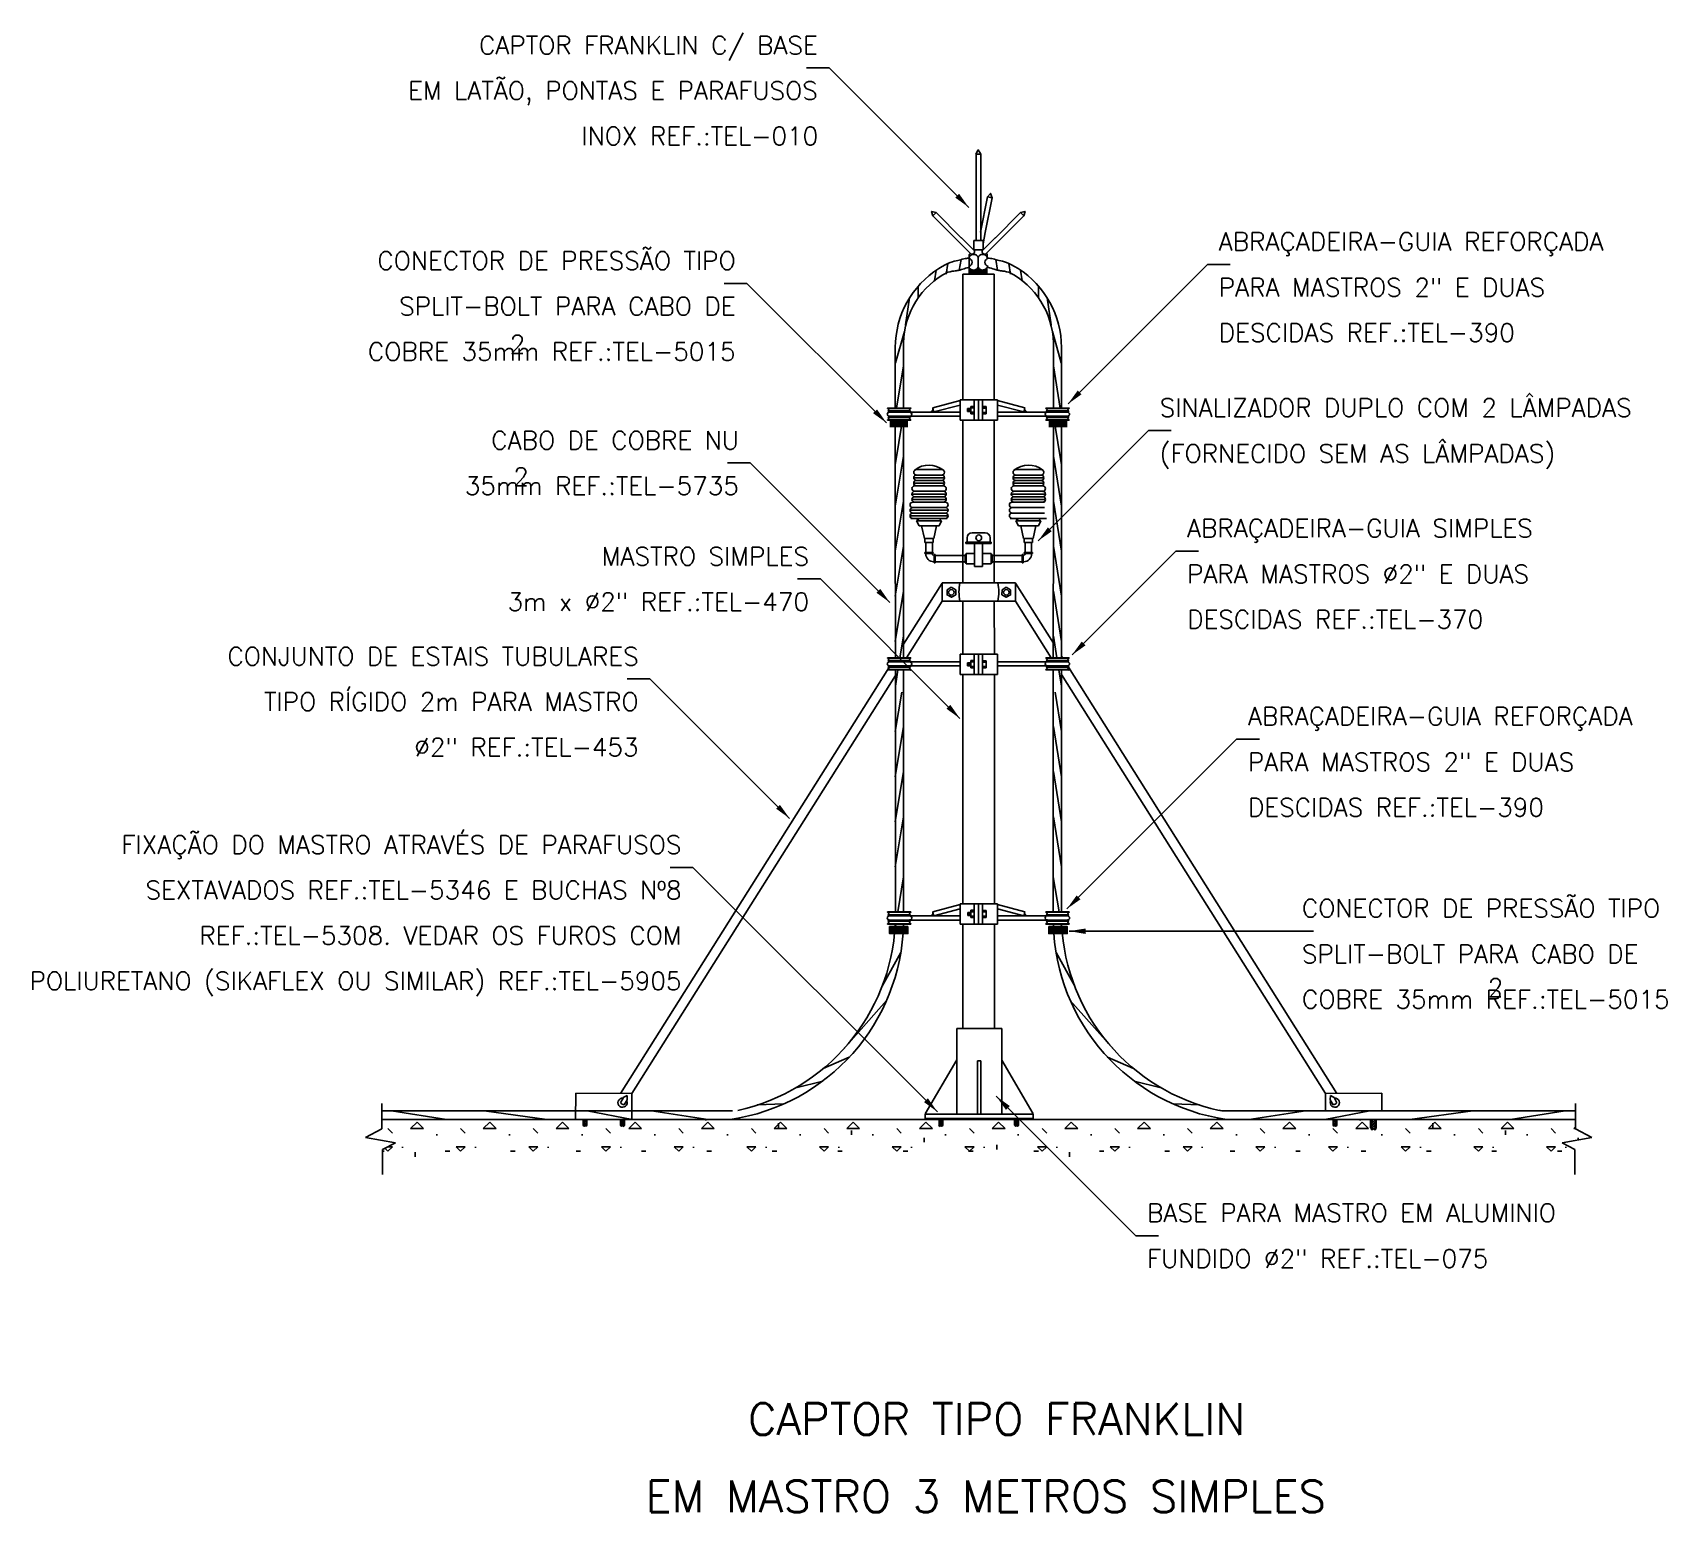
# Model space of a CAD drawing. Header units: millimetres. Extents: x -6195.1 to -6177.1, y -4661.3 to -4645.
import ezdxf
from ezdxf.enums import TextEntityAlignment as Align

# ---------------------------------------------------------------- set-up
doc = ezdxf.new("R2010")
doc.units = ezdxf.units.MM
doc.header["$LTSCALE"] = 10
doc.layers.add('Termotécnica', color=7, linetype='Continuous')
doc.styles.add('r140', font='romans.shx')
doc.styles.add('r80', font='romans.shx')

msp = doc.modelspace()

# ---------------------------------------------------------------- texts
at = {"layer": 'Termotécnica', "color": 2, "style": 'r80'}
for s, p in [('CAPTOR FRANKLIN C/ BASE', (-6186.495, -4645.216)), ('EM LATÃO, PONTAS E PARAFUSOS', (-6186.495, -4645.715)), ('INOX REF.:TEL-010', (-6186.491, -4646.216)), ('CONECTOR DE PRESSÃO TIPO', (-6187.399, -4647.588)), ('SPLIT-BOLT PARA CABO DE', (-6187.4, -4648.089)), ('2', (-6189.715, -4648.508)), ('COBRE 35mm REF.:TEL-5015', (-6187.4, -4648.588)), ('CABO DE COBRE NU', (-6187.363, -4649.565)), ('2', (-6189.675, -4649.967)), ('35mm REF.:TEL-5735', (-6187.363, -4650.066)), ('MASTRO SIMPLES', (-6186.592, -4650.842)), ('3m x %%c2" REF.:TEL-470', (-6186.592, -4651.343)), ('CONJUNTO DE ESTAIS TUBULARES', (-6188.466, -4651.943)), ('TIPO RÍGIDO 2m PARA MASTRO', (-6188.467, -4652.443)), ('%%c2" REF.:TEL-453', (-6188.467, -4652.943)), ('FIXAÇÃO DO MASTRO ATRAVÉS DE PARAFUSOS', (-6187.995, -4654.017)), ('SEXTAVADOS REF.:TEL-5346 E BUCHAS Nº8', (-6187.995, -4654.517)), ('REF.:TEL-5308. VEDAR OS FUROS COM', (-6187.995, -4655.017)), ('POLIURETANO (SIKAFLEX OU SIMILAR) REF.:TEL-5905', (-6187.995, -4655.517)), ('2', (-6178.952, -4655.591))]:
    msp.add_text(s, height=0.2, dxfattribs=at).set_placement(p, align=Align.RIGHT)
for s, p in [('ABRAÇADEIRA-GUIA REFORÇADA', (-6182.083, -4647.277)), ('PARA MASTROS 2" E DUAS', (-6182.082, -4647.781)), ('DESCIDAS REF.:TEL-390', (-6182.082, -4648.28)), ('SINALIZADOR DUPLO COM 2 LÂMPADAS', (-6182.733, -4649.106)), ('(FORNECIDO SEM AS LÂMPADAS)', (-6182.733, -4649.611)), ('ABRAÇADEIRA-GUIA SIMPLES', (-6182.432, -4650.433)), ('PARA MASTROS %%c2" E DUAS', (-6182.431, -4650.937)), ('DESCIDAS REF.:TEL-370', (-6182.43, -4651.437)), ('ABRAÇADEIRA-GUIA REFORÇADA', (-6181.762, -4652.503)), ('PARA MASTROS 2" E DUAS', (-6181.762, -4653.007)), ('DESCIDAS REF.:TEL-390', (-6181.761, -4653.507)), ('CONECTOR DE PRESSÃO TIPO', (-6181.168, -4654.617)), ('SPLIT-BOLT PARA CABO DE', (-6181.168, -4655.121)), ('COBRE 35mm REF.:TEL-5015', (-6181.167, -4655.62)), ('BASE PARA MASTRO EM ALUMINIO', (-6182.872, -4657.97)), ('FUNDIDO %%C2" REF.:TEL-075', (-6182.871, -4658.474))]:
    msp.add_text(s, height=0.2, dxfattribs=at).set_placement(p, align=Align.MIDDLE_LEFT)
at = {"layer": 'Termotécnica', "color": 5, "style": 'r140'}
for s, p in [(' CAPTOR TIPO FRANKLIN', (-6184.647, -4660.521)), ('EM MASTRO 3 METROS SIMPLES', (-6184.647, -4661.372))]:
    msp.add_text(s, height=0.35, dxfattribs=at).set_placement(p, align=Align.BOTTOM_CENTER)

# ---------------------------------------------------------------- blocks, each defined once
blk = doc.blocks.new('*X4')
at = {"color": 0}
for p, q in [((221.636, 187.654), (221.658, 187.654)), ((221.636, 187.617), (221.696, 187.617)), ((221.636, 187.579), (221.76, 187.579)), ((221.636, 187.542), (222.576, 187.542)), ((221.636, 187.504), (222.576, 187.504)), ((221.636, 187.467), (222.576, 187.467)), ((221.636, 187.429), (222.576, 187.429)), ((221.636, 187.392), (222.576, 187.392)), ((221.969, 187.579), (222.25, 187.579)), ((222.033, 187.617), (222.187, 187.617)), ((222.072, 187.654), (222.148, 187.654)), ((222.099, 187.692), (222.121, 187.692)), ((222.46, 187.579), (222.576, 187.579)), ((222.523, 187.617), (222.576, 187.617)), ((222.562, 187.654), (222.576, 187.654))]:
    blk.add_line(p, q, dxfattribs=at)
blk = doc.blocks.new('*X1')
at = {"color": 0, "linetype": 'ByBlock'}
for p, q in [((387.028, 152.597), (387.028, 152.67)), ((387.041, 152.597), (387.041, 152.67)), ((387.053, 152.597), (387.053, 152.67)), ((387.066, 152.597), (387.066, 152.67)), ((387.078, 152.597), (387.078, 152.67))]:
    blk.add_line(p, q, dxfattribs=at)
blk = doc.blocks.new('*X6')
at = {"color": 0}
for p, q in [((181.767, 175.738), (181.784, 175.755)), ((181.767, 175.72), (181.785, 175.738)), ((181.767, 175.703), (181.786, 175.722)), ((181.768, 175.757), (181.773, 175.762)), ((181.775, 175.693), (181.785, 175.703))]:
    blk.add_line(p, q, dxfattribs=at)
blk = doc.blocks.new('*X5')
at = {"color": 0}
for p, q in [((181.767, 175.738), (181.784, 175.755)), ((181.767, 175.72), (181.785, 175.738)), ((181.767, 175.703), (181.786, 175.722)), ((181.768, 175.757), (181.773, 175.762)), ((181.775, 175.693), (181.785, 175.703))]:
    blk.add_line(p, q, dxfattribs=at)
blk = doc.blocks.new('*X3')
at = {"color": 0}
for p, q in [((181.767, 175.738), (181.784, 175.755)), ((181.767, 175.72), (181.785, 175.738)), ((181.767, 175.703), (181.786, 175.722)), ((181.768, 175.757), (181.773, 175.762)), ((181.775, 175.693), (181.785, 175.703))]:
    blk.add_line(p, q, dxfattribs=at)
blk = doc.blocks.new('*X2')
at = {"color": 0}
for p, q in [((181.767, 175.738), (181.784, 175.755)), ((181.767, 175.72), (181.785, 175.738)), ((181.767, 175.703), (181.786, 175.722)), ((181.768, 175.757), (181.773, 175.762)), ((181.775, 175.693), (181.785, 175.703))]:
    blk.add_line(p, q, dxfattribs=at)

# ---------------------------------------------------------------- hatches: boundary and pattern name
at = {"layer": 'Termotécnica'}
h = msp.add_hatch(dxfattribs=at)
h.set_pattern_fill('CONCRE', color=1, scale=0.8, style=0)
h.set_pattern_definition([(0, (-6195.37694, -4669.6938), (0.8, 0.8), [0.1, -0.7]), (90, (-6195.37694, -4669.6938), (-0.8, 0.8), [0.1, -0.7]), (135, (-6195.27694, -4669.6938), (-0.8, 0), [0.14142, -0.98995]), (0, (-6195.27694, -4669.2438), (0.8, 0.8), [0.1, -0.7]), (45, (-6195.22694, -4669.2938), (0, 0.8), [0.07071, -1.06066]), (135, (-6195.22694, -4669.2938), (-0.8, 0), [0.07071, -1.06066]), (0, (-6194.97694, -4669.0438), (0.8, 0.8), [0.14142, -0.65858]), (45, (-6194.97694, -4669.0438), (0, 0.8), [0.1, -1.03137]), (135, (-6194.8355, -4669.0438), (-0.8, 0), [0.1, -1.03137]), (90, (-6194.82694, -4669.4938), (-0.8, 0.8), [0.1, -0.7]), (45, (-6194.82694, -4669.4938), (0, 0.8), [0.07071, -1.06066]), (135, (-6194.77694, -4669.4438), (-0.8, 0), [0.07071, -1.06066]), (0, (-6195.27694, -4669.4938), (0.8, 0.8), [0.05, -0.67]), (0, (-6194.67694, -4669.2938), (0.8, 0.8), [0.05, -0.67]), (90, (-6194.92694, -4669.1938), (-0.8, 0.8), [0.05, -0.67]), (135, (-6194.82694, -4669.6438), (-0.8, 0), [0.07071, -1.06066]), (135, (-6195.17694, -4669.0938), (-0.8, 0), [0.07071, -1.06066]), (45, (-6195.00194, -4669.4313), (0, 0.8), [0.07071, -1.06066]), (90, (-6195.10194, -4669.5938), (-0.8, 0.8), [0.0125, -0.7875]), (90, (-6195.06444, -4669.2563), (-0.8, 0.8), [0.0125, -0.7875]), (90, (-6194.68944, -4669.1188), (-0.8, 0.8), [0.0125, -0.7875]), (90, (-6194.67694, -4669.5438), (-0.8, 0.8), [0.0125, -0.7875])])
h.paths.add_polyline_path([(-6184.31, -4657.014), (-6184.299, -4657.003), (-6184.301, -4657.001), (-6184.298, -4656.995), (-6184.302, -4656.991), (-6184.298, -4656.984), (-6184.299, -4656.984), (-6184.318, -4657.003), (-6184.319, -4657.005), (-6184.314, -4657.011)], flags=0)
h.paths.add_polyline_path([(-6188.636, -4657.004), (-6188.655, -4656.984), (-6188.655, -4656.985), (-6188.652, -4656.992), (-6188.655, -4656.995), (-6188.653, -4657.001), (-6188.654, -4657.003), (-6188.643, -4657.014), (-6188.639, -4657.012), (-6188.635, -4657.005)], flags=0)
h.paths.add_polyline_path([(-6188.635, -4656.986), (-6188.653, -4656.968), (-6188.652, -4656.97), (-6188.655, -4656.974), (-6188.652, -4656.98), (-6188.655, -4656.984), (-6188.636, -4657.004), (-6188.637, -4657.001), (-6188.634, -4656.996), (-6188.637, -4656.992)], flags=0)
h.paths.add_polyline_path([(-6180.806, -4657.014), (-6180.795, -4657.003), (-6180.797, -4657.001), (-6180.794, -4656.995), (-6180.797, -4656.992), (-6180.794, -4656.985), (-6180.795, -4656.984), (-6180.814, -4657.004), (-6180.815, -4657.005), (-6180.81, -4657.012)], flags=0)
h.paths.add_polyline_path([(-6185.14, -4656.943), (-6185.137, -4656.943), (-6185.13, -4656.943), (-6185.132, -4656.948), (-6185.133, -4656.949), (-6185.13, -4656.953), (-6185.133, -4656.96), (-6185.13, -4656.964), (-6185.131, -4656.967), (-6185.133, -4656.971), (-6185.13, -4656.974), (-6185.133, -4656.98), (-6185.13, -4656.984), (-6185.131, -4656.986), (-6185.133, -4656.991), (-6185.13, -4656.995), (-6185.133, -4657), (-6185.131, -4657.003), (-6185.13, -4657.005), (-6185.135, -4657.011), (-6185.139, -4657.014), (-6185.141, -4657.015), (-6185.146, -4657.011), (-6185.151, -4657.005), (-6185.15, -4657.003), (-6185.149, -4657.001), (-6185.151, -4656.995), (-6185.148, -4656.991), (-6185.151, -4656.984), (-6185.151, -4656.984), (-6185.148, -4656.98), (-6185.151, -4656.974), (-6185.148, -4656.969), (-6185.149, -4656.967), (-6185.151, -4656.964), (-6185.149, -4656.96), (-6185.151, -4656.953), (-6185.149, -4656.949), (-6185.148, -4656.948), (-6185.151, -4656.943), (-6185.156, -4656.943), (-6185.161, -4656.943), (-6188.542, -4656.944), (-6188.665, -4656.944), (-6189.036, -4656.944), (-6189.041, -4656.944), (-6189.047, -4656.944), (-6189.048, -4656.948), (-6189.049, -4656.948), (-6189.046, -4656.953), (-6189.049, -4656.96), (-6189.046, -4656.964), (-6189.047, -4656.967), (-6189.049, -4656.971), (-6189.046, -4656.974), (-6189.049, -4656.979), (-6189.047, -4656.984), (-6189.047, -4656.985), (-6189.049, -4656.991), (-6189.046, -4656.995), (-6189.049, -4657), (-6189.048, -4657.003), (-6189.047, -4657.005), (-6189.051, -4657.011), (-6189.055, -4657.014), (-6189.057, -4657.015), (-6189.062, -4657.011), (-6189.067, -4657.005), (-6189.066, -4657.003), (-6189.065, -4657.001), (-6189.067, -4656.994), (-6189.064, -4656.991), (-6189.067, -4656.984), (-6189.067, -4656.984), (-6189.064, -4656.98), (-6189.067, -4656.974), (-6189.064, -4656.969), (-6189.065, -4656.967), (-6189.067, -4656.963), (-6189.065, -4656.96), (-6189.067, -4656.953), (-6189.065, -4656.949), (-6189.064, -4656.948), (-6189.067, -4656.944), (-6189.072, -4656.944), (-6189.077, -4656.944), (-6189.16, -4656.944), (-6191.294, -4656.944), (-6191.294, -4657.047), (-6191.471, -4657.142), (-6191.144, -4657.198), (-6191.284, -4657.273), (-6191.284, -4657.372), (-6178.165, -4657.37), (-6178.165, -4657.273), (-6178.305, -4657.198), (-6177.978, -4657.142), (-6178.156, -4657.047), (-6178.156, -4656.942), (-6178.866, -4656.942), (-6179.973, -4656.942), (-6180.913, -4656.942), (-6181.745, -4656.943), (-6182.003, -4656.943)])
h.paths.add_polyline_path([(-6184.313, -4656.943), (-6184.317, -4656.948), (-6184.317, -4656.949), (-6184.319, -4656.953), (-6184.317, -4656.96), (-6184.319, -4656.964), (-6184.318, -4656.967), (-6184.301, -4656.949), (-6184.298, -4656.953), (-6184.3, -4656.96), (-6184.298, -4656.964), (-6184.3, -4656.967), (-6184.301, -4656.969), (-6184.298, -4656.974), (-6184.302, -4656.98), (-6184.299, -4656.984), (-6184.298, -4656.984), (-6184.302, -4656.991), (-6184.298, -4656.995), (-6184.301, -4657.001), (-6184.299, -4657.003), (-6184.298, -4657.005), (-6184.304, -4657.011), (-6184.309, -4657.015), (-6184.31, -4657.014), (-6184.314, -4657.011), (-6184.319, -4657.005), (-6184.318, -4657.003), (-6184.316, -4657), (-6184.319, -4656.995), (-6184.316, -4656.991), (-6184.319, -4656.986), (-6184.319, -4656.984), (-6184.316, -4656.98), (-6184.319, -4656.974), (-6184.317, -4656.971), (-6184.318, -4656.967), (-6184.319, -4656.964), (-6184.317, -4656.96), (-6184.319, -4656.953), (-6184.317, -4656.949), (-6184.317, -4656.948), (-6184.319, -4656.943)], flags=16)
h.paths.add_polyline_path([(-6188.634, -4656.954), (-6188.637, -4656.961), (-6188.634, -4656.965), (-6188.635, -4656.968), (-6188.637, -4656.971), (-6188.634, -4656.975), (-6188.637, -4656.98), (-6188.635, -4656.985), (-6188.635, -4656.986), (-6188.637, -4656.992), (-6188.634, -4656.996), (-6188.637, -4657.001), (-6188.636, -4657.004), (-6188.635, -4657.005), (-6188.639, -4657.012), (-6188.643, -4657.014), (-6188.645, -4657.016), (-6188.65, -4657.012), (-6188.655, -4657.005), (-6188.654, -4657.003), (-6188.653, -4657.001), (-6188.655, -4656.995), (-6188.652, -4656.992), (-6188.655, -4656.985), (-6188.655, -4656.984), (-6188.652, -4656.98), (-6188.655, -4656.974), (-6188.652, -4656.97), (-6188.653, -4656.968), (-6188.655, -4656.964), (-6188.653, -4656.961), (-6188.655, -4656.954), (-6188.653, -4656.95), (-6188.635, -4656.968), (-6188.634, -4656.965), (-6188.637, -4656.961), (-6188.634, -4656.954), (-6188.637, -4656.949), (-6188.636, -4656.948), (-6188.641, -4656.944), (-6188.634, -4656.944), (-6188.636, -4656.948), (-6188.637, -4656.949)], flags=0)
h.paths.add_polyline_path([(-6180.808, -4656.944), (-6180.813, -4656.948), (-6180.813, -4656.949), (-6180.815, -4656.954), (-6180.813, -4656.961), (-6180.815, -4656.965), (-6180.814, -4656.968), (-6180.796, -4656.95), (-6180.794, -4656.954), (-6180.796, -4656.961), (-6180.794, -4656.964), (-6180.796, -4656.968), (-6180.797, -4656.97), (-6180.794, -4656.974), (-6180.797, -4656.98), (-6180.795, -4656.984), (-6180.794, -4656.985), (-6180.797, -4656.992), (-6180.794, -4656.995), (-6180.797, -4657.001), (-6180.795, -4657.003), (-6180.794, -4657.005), (-6180.8, -4657.012), (-6180.804, -4657.016), (-6180.806, -4657.014), (-6180.81, -4657.012), (-6180.815, -4657.005), (-6180.814, -4657.004), (-6180.812, -4657.001), (-6180.815, -4656.996), (-6180.812, -4656.992), (-6180.814, -4656.986), (-6180.815, -4656.985), (-6180.812, -4656.98), (-6180.815, -4656.975), (-6180.813, -4656.971), (-6180.814, -4656.968), (-6180.815, -4656.965), (-6180.813, -4656.961), (-6180.815, -4656.954), (-6180.813, -4656.949), (-6180.813, -4656.948), (-6180.815, -4656.944)], flags=0)
h.paths.add_polyline_path([(-6180.396, -4656.958), (-6180.393, -4656.968), (-6180.397, -4656.974), (-6180.395, -4656.979), (-6180.369, -4656.952), (-6180.365, -4656.958), (-6180.368, -4656.968), (-6180.365, -4656.974), (-6180.368, -4656.979), (-6180.37, -4656.982), (-6180.365, -4656.989), (-6180.37, -4656.998), (-6180.366, -4657.004), (-6180.365, -4657.005), (-6180.37, -4657.015), (-6180.365, -4657.02), (-6180.369, -4657.029), (-6180.367, -4657.033), (-6180.365, -4657.036), (-6180.373, -4657.045), (-6180.381, -4657.051), (-6180.383, -4657.049), (-6180.389, -4657.045), (-6180.396, -4657.036), (-6180.395, -4657.033), (-6180.392, -4657.029), (-6180.397, -4657.021), (-6180.392, -4657.015), (-6180.396, -4657.007), (-6180.396, -4657.005), (-6180.392, -4656.998), (-6180.397, -4656.99), (-6180.393, -4656.984), (-6180.395, -4656.979), (-6180.397, -4656.974), (-6180.393, -4656.968), (-6180.396, -4656.958), (-6180.393, -4656.951), (-6180.394, -4656.95), (-6180.396, -4656.943), (-6180.387, -4656.943), (-6180.394, -4656.95), (-6180.393, -4656.951)], flags=0)

# ---------------------------------------------------------------- linework, layer by layer
at = {"layer": 'Termotécnica', "color": 2}
for p, q in [((-6186.37, -4645.365), (-6186.62, -4645.365)), ((-6184.834, -4646.901), (-6186.37, -4645.365)), ((-6183.742, -4649.065), (-6182.206, -4647.529)), ((-6182.206, -4647.529), (-6181.956, -4647.529)), ((-6187.275, -4647.738), (-6187.525, -4647.738)), ((-6185.739, -4649.274), (-6187.275, -4647.738)), ((-6184.07, -4650.572), (-6182.857, -4649.359)), ((-6182.857, -4649.359), (-6182.607, -4649.359)), ((-6187.238, -4649.715), (-6187.488, -4649.715)), ((-6185.703, -4651.251), (-6187.238, -4649.715)), ((-6183.698, -4651.829), (-6182.555, -4650.686)), ((-6182.555, -4650.686), (-6182.305, -4650.686)), ((-6186.467, -4650.992), (-6186.717, -4650.992)), ((-6184.931, -4652.528), (-6186.467, -4650.992)), ((-6188.342, -4652.093), (-6188.592, -4652.093)), ((-6186.806, -4653.628), (-6188.342, -4652.093)), ((-6183.754, -4654.624), (-6181.886, -4652.755)), ((-6181.886, -4652.755), (-6181.636, -4652.755)), ((-6187.87, -4654.167), (-6188.12, -4654.167)), ((-6185.179, -4656.858), (-6187.87, -4654.167)), ((-6183.728, -4654.869), (-6181.292, -4654.869)), ((-6181.292, -4654.869), (-6181.042, -4654.869)), ((-6184.531, -4656.687), (-6182.995, -4658.222)), ((-6182.995, -4658.222), (-6182.745, -4658.222))]:
    msp.add_line(p, q, dxfattribs=at)
at = {"layer": 'Termotécnica', "color": 2, "ltscale": 5}
for p, q in [((-6184.754, -4647.266), (-6184.754, -4646.313)), ((-6184.703, -4647.266), (-6184.703, -4646.313)), ((-6184.705, -4647.175), (-6184.628, -4646.785)), ((-6184.653, -4647.179), (-6184.578, -4646.795)), ((-6184.955, -4647.271), (-6185.231, -4646.995)), ((-6184.913, -4647.239), (-6185.194, -4646.958)), ((-6184.545, -4647.239), (-6184.264, -4646.958)), ((-6184.503, -4647.271), (-6184.227, -4646.994)), ((-6184.955, -4647.271), (-6184.809, -4647.417)), ((-6184.772, -4647.38), (-6184.919, -4647.233)), ((-6184.78, -4647.369), (-6184.78, -4647.266)), ((-6184.78, -4647.266), (-6184.677, -4647.266)), ((-6184.686, -4647.38), (-6184.539, -4647.233)), ((-6184.653, -4647.179), (-6184.677, -4647.304)), ((-6184.677, -4647.369), (-6184.677, -4647.266)), ((-6184.503, -4647.271), (-6184.649, -4647.417)), ((-6184.817, -4647.408), (-6184.831, -4647.42)), ((-6184.831, -4647.42), (-6184.831, -4647.461)), ((-6184.831, -4647.453), (-6184.831, -4647.552)), ((-6184.78, -4647.369), (-6184.677, -4647.369)), ((-6184.73, -4647.45), (-6184.73, -4647.559)), ((-6184.64, -4647.408), (-6184.63, -4647.42)), ((-6184.63, -4647.42), (-6184.63, -4647.461)), ((-6184.831, -4647.552), (-6184.831, -4647.559)), ((-6184.831, -4647.591), (-6184.831, -4647.591)), ((-6184.828, -4647.629), (-6184.828, -4647.565)), ((-6184.634, -4647.629), (-6184.828, -4647.629)), ((-6184.634, -4647.568), (-6184.634, -4647.629)), ((-6184.629, -4647.56), (-6184.629, -4647.56)), ((-6185.643, -4648.445), (-6185.643, -4649.111)), ((-6183.813, -4648.445), (-6183.813, -4649.111)), ((-6184.928, -4649.021), (-6184.928, -4649.245)), ((-6184.773, -4649.245), (-6184.773, -4649.021)), ((-6184.728, -4649.021), (-6184.728, -4649.245)), ((-6184.728, -4649.021), (-6184.728, -4649.245)), ((-6184.683, -4649.021), (-6184.683, -4649.245)), ((-6184.518, -4649.245), (-6184.518, -4649.021)), ((-6185.474, -4649.111), (-6185.724, -4649.111)), ((-6185.724, -4649.142), (-6185.474, -4649.142)), ((-6185.71, -4649.155), (-6185.724, -4649.142)), ((-6185.71, -4649.2), (-6185.724, -4649.213)), ((-6185.724, -4649.213), (-6185.474, -4649.213)), ((-6185.474, -4649.245), (-6185.724, -4649.245)), ((-6185.487, -4649.155), (-6185.709, -4649.155)), ((-6185.487, -4649.2), (-6185.709, -4649.2)), ((-6185.643, -4649.245), (-6185.643, -4650.226)), ((-6185.487, -4649.155), (-6185.474, -4649.142)), ((-6185.487, -4649.2), (-6185.474, -4649.213)), ((-6185.229, -4649.109), (-6185.217, -4649.152)), ((-6184.218, -4649.109), (-6184.229, -4649.152)), ((-6183.982, -4649.111), (-6183.732, -4649.111)), ((-6183.732, -4649.142), (-6183.982, -4649.142)), ((-6183.969, -4649.155), (-6183.982, -4649.142)), ((-6183.969, -4649.2), (-6183.982, -4649.213)), ((-6183.732, -4649.213), (-6183.982, -4649.213)), ((-6183.982, -4649.245), (-6183.732, -4649.245)), ((-6183.969, -4649.2), (-6183.747, -4649.2)), ((-6183.968, -4649.155), (-6183.747, -4649.155)), ((-6183.813, -4649.245), (-6183.813, -4650.226)), ((-6183.745, -4649.155), (-6183.732, -4649.142)), ((-6183.745, -4649.2), (-6183.732, -4649.213)), ((-6185.643, -4650.226), (-6185.642, -4651.86)), ((-6185.552, -4650.226), (-6185.552, -4651.86)), ((-6185.47, -4650.325), (-6185.072, -4650.325)), ((-6185.408, -4650.353), (-6185.381, -4650.325)), ((-6185.134, -4650.353), (-6185.161, -4650.325)), ((-6183.979, -4650.325), (-6184.377, -4650.325)), ((-6184.315, -4650.353), (-6184.288, -4650.325)), ((-6184.04, -4650.353), (-6184.068, -4650.325)), ((-6183.903, -4650.226), (-6183.904, -4651.86)), ((-6183.813, -4650.226), (-6183.813, -4651.86)), ((-6185.408, -4650.353), (-6185.134, -4650.353)), ((-6185.381, -4650.408), (-6185.408, -4650.353)), ((-6185.381, -4650.408), (-6185.161, -4650.408)), ((-6185.353, -4650.408), (-6185.323, -4650.545)), ((-6185.188, -4650.408), (-6185.219, -4650.545)), ((-6185.161, -4650.408), (-6185.134, -4650.353)), ((-6184.654, -4650.483), (-6184.797, -4650.483)), ((-6184.04, -4650.353), (-6184.315, -4650.353)), ((-6184.288, -4650.408), (-6184.315, -4650.353)), ((-6184.068, -4650.408), (-6184.288, -4650.408)), ((-6184.26, -4650.408), (-6184.23, -4650.545)), ((-6184.095, -4650.408), (-6184.126, -4650.545)), ((-6184.068, -4650.408), (-6184.04, -4650.353)), ((-6185.323, -4650.545), (-6185.219, -4650.545)), ((-6185.318, -4650.589), (-6185.318, -4650.545)), ((-6185.318, -4650.589), (-6185.224, -4650.589)), ((-6185.318, -4650.699), (-6185.224, -4650.699)), ((-6185.318, -4650.699), (-6185.318, -4650.71)), ((-6185.224, -4650.71), (-6185.318, -4650.71)), ((-6185.307, -4650.589), (-6185.307, -4650.699)), ((-6185.307, -4650.71), (-6185.307, -4650.715)), ((-6185.235, -4650.589), (-6185.235, -4650.699)), ((-6185.235, -4650.715), (-6185.235, -4650.71)), ((-6185.224, -4650.589), (-6185.224, -4650.545)), ((-6185.224, -4650.699), (-6185.224, -4650.71)), ((-6184.586, -4650.587), (-6184.866, -4650.587)), ((-6184.866, -4650.603), (-6184.866, -4650.587)), ((-6184.586, -4650.603), (-6184.866, -4650.603)), ((-6184.862, -4650.71), (-6184.77, -4650.71)), ((-6184.862, -4650.71), (-6184.862, -4650.825)), ((-6184.852, -4650.587), (-6184.852, -4650.538)), ((-6184.77, -4650.853), (-6184.77, -4650.603)), ((-6184.682, -4650.853), (-6184.682, -4650.603)), ((-6184.682, -4650.71), (-6184.587, -4650.71)), ((-6184.599, -4650.587), (-6184.599, -4650.538)), ((-6184.587, -4650.71), (-6184.587, -4650.825)), ((-6184.586, -4650.603), (-6184.586, -4650.587)), ((-6184.126, -4650.545), (-6184.23, -4650.545)), ((-6184.224, -4650.589), (-6184.224, -4650.545)), ((-6184.131, -4650.589), (-6184.224, -4650.589)), ((-6184.224, -4650.699), (-6184.224, -4650.71)), ((-6184.131, -4650.699), (-6184.224, -4650.699)), ((-6184.224, -4650.71), (-6184.131, -4650.71)), ((-6184.213, -4650.589), (-6184.213, -4650.699)), ((-6184.213, -4650.715), (-6184.213, -4650.71)), ((-6184.142, -4650.589), (-6184.142, -4650.699)), ((-6184.142, -4650.71), (-6184.142, -4650.715)), ((-6184.131, -4650.589), (-6184.131, -4650.545)), ((-6184.131, -4650.699), (-6184.131, -4650.71)), ((-6185.219, -4650.732), (-6185.213, -4650.732)), ((-6185.219, -4650.803), (-6185.213, -4650.803)), ((-6185.213, -4650.814), (-6185.213, -4650.721)), ((-6185.202, -4650.721), (-6185.213, -4650.721)), ((-6185.202, -4650.814), (-6185.213, -4650.814)), ((-6185.202, -4650.721), (-6185.202, -4650.814)), ((-6184.873, -4650.732), (-6185.202, -4650.732)), ((-6184.873, -4650.803), (-6185.202, -4650.803)), ((-6184.873, -4650.721), (-6184.862, -4650.721)), ((-6184.873, -4650.721), (-6184.873, -4650.814)), ((-6184.873, -4650.814), (-6184.862, -4650.814)), ((-6184.862, -4650.825), (-6184.77, -4650.825)), ((-6184.77, -4650.853), (-6184.682, -4650.853)), ((-6184.682, -4650.825), (-6184.587, -4650.825)), ((-6184.587, -4650.721), (-6184.576, -4650.721)), ((-6184.587, -4650.814), (-6184.576, -4650.814)), ((-6184.576, -4650.721), (-6184.576, -4650.814)), ((-6184.576, -4650.732), (-6184.246, -4650.732)), ((-6184.576, -4650.803), (-6184.246, -4650.803)), ((-6184.246, -4650.721), (-6184.235, -4650.721)), ((-6184.246, -4650.721), (-6184.246, -4650.814)), ((-6184.246, -4650.814), (-6184.235, -4650.814)), ((-6184.235, -4650.814), (-6184.235, -4650.721)), ((-6184.23, -4650.732), (-6184.235, -4650.732)), ((-6184.23, -4650.803), (-6184.235, -4650.803)), ((-6185.474, -4651.86), (-6185.724, -4651.86)), ((-6185.71, -4651.904), (-6185.724, -4651.891)), ((-6185.724, -4651.891), (-6185.474, -4651.891)), ((-6185.71, -4651.949), (-6185.724, -4651.963)), ((-6185.724, -4651.963), (-6185.474, -4651.963)), ((-6185.487, -4651.904), (-6185.709, -4651.904)), ((-6185.487, -4651.949), (-6185.709, -4651.949)), ((-6185.487, -4651.904), (-6185.474, -4651.891)), ((-6185.487, -4651.949), (-6185.474, -4651.963)), ((-6184.928, -4651.819), (-6184.928, -4652.042)), ((-6184.773, -4652.042), (-6184.773, -4651.819)), ((-6184.728, -4651.819), (-6184.728, -4652.042)), ((-6184.728, -4651.819), (-6184.728, -4652.042)), ((-6184.683, -4651.819), (-6184.683, -4652.042)), ((-6184.518, -4652.042), (-6184.518, -4651.819)), ((-6183.982, -4651.86), (-6183.732, -4651.86)), ((-6183.969, -4651.904), (-6183.982, -4651.891)), ((-6183.732, -4651.891), (-6183.982, -4651.891)), ((-6183.969, -4651.949), (-6183.982, -4651.963)), ((-6183.732, -4651.963), (-6183.982, -4651.963)), ((-6183.969, -4651.949), (-6183.747, -4651.949)), ((-6183.968, -4651.904), (-6183.747, -4651.904)), ((-6183.745, -4651.904), (-6183.732, -4651.891)), ((-6183.745, -4651.949), (-6183.732, -4651.963)), ((-6185.474, -4651.994), (-6185.724, -4651.994)), ((-6185.642, -4651.994), (-6185.642, -4654.657)), ((-6185.552, -4651.994), (-6185.551, -4654.657)), ((-6183.982, -4651.994), (-6183.732, -4651.994)), ((-6183.904, -4651.994), (-6183.905, -4654.366)), ((-6183.813, -4651.994), (-6183.814, -4654.366)), ((-6183.905, -4654.366), (-6183.905, -4654.657)), ((-6183.814, -4654.366), (-6183.814, -4654.657)), ((-6185.474, -4654.657), (-6185.724, -4654.657)), ((-6185.229, -4654.656), (-6185.217, -4654.699)), ((-6184.928, -4654.568), (-6184.928, -4654.791)), ((-6184.773, -4654.791), (-6184.773, -4654.568)), ((-6184.728, -4654.568), (-6184.728, -4654.791)), ((-6184.728, -4654.568), (-6184.728, -4654.791)), ((-6184.683, -4654.568), (-6184.683, -4654.791)), ((-6184.518, -4654.791), (-6184.518, -4654.568)), ((-6184.218, -4654.656), (-6184.229, -4654.699)), ((-6183.982, -4654.657), (-6183.732, -4654.657)), ((-6185.71, -4654.702), (-6185.724, -4654.688)), ((-6185.724, -4654.688), (-6185.474, -4654.688)), ((-6185.71, -4654.746), (-6185.724, -4654.76)), ((-6185.724, -4654.76), (-6185.474, -4654.76)), ((-6185.474, -4654.791), (-6185.724, -4654.791)), ((-6185.487, -4654.702), (-6185.709, -4654.702)), ((-6185.487, -4654.747), (-6185.709, -4654.746)), ((-6185.487, -4654.702), (-6185.474, -4654.688)), ((-6185.487, -4654.747), (-6185.474, -4654.76)), ((-6183.969, -4654.702), (-6183.982, -4654.688)), ((-6183.732, -4654.688), (-6183.982, -4654.688)), ((-6183.969, -4654.747), (-6183.982, -4654.76)), ((-6183.732, -4654.76), (-6183.982, -4654.76)), ((-6183.982, -4654.791), (-6183.732, -4654.791)), ((-6183.969, -4654.747), (-6183.747, -4654.746)), ((-6183.968, -4654.702), (-6183.747, -4654.702)), ((-6183.745, -4654.702), (-6183.732, -4654.688)), ((-6183.745, -4654.746), (-6183.732, -4654.76)), ((-6184.739, -4656.884), (-6184.739, -4656.298)), ((-6184.739, -4656.298), (-6184.7, -4656.298)), ((-6184.7, -4656.298), (-6184.7, -4656.884)), ((-6184.126, -4656.884), (-6185.313, -4656.884))]:
    msp.add_line(p, q, dxfattribs=at)
at = {"layer": 'Termotécnica', "color": 1, "ltscale": 5}
for p, q in [((-6185.191, -4647.592), (-6185.21, -4647.71)), ((-6185.063, -4647.519), (-6185.082, -4647.638)), ((-6184.919, -4647.476), (-6184.938, -4647.594)), ((-6184.536, -4647.476), (-6184.517, -4647.594)), ((-6184.393, -4647.519), (-6184.374, -4647.638)), ((-6184.264, -4647.592), (-6184.245, -4647.71)), ((-6185.391, -4647.77), (-6185.39, -4647.9)), ((-6184.065, -4647.77), (-6184.066, -4647.9)), ((-6185.485, -4647.898), (-6185.529, -4648.195)), ((-6183.971, -4647.898), (-6183.927, -4648.195)), ((-6185.542, -4648.269), (-6185.639, -4648.612)), ((-6183.913, -4648.269), (-6183.817, -4648.612)), ((-6185.552, -4648.644), (-6185.629, -4649.111)), ((-6183.903, -4648.644), (-6183.827, -4649.111)), ((-6184.813, -4649.093), (-6184.813, -4649.173)), ((-6185.474, -4649.115), (-6185.724, -4649.115)), ((-6185.474, -4649.24), (-6185.724, -4649.24)), ((-6185.562, -4649.245), (-6185.643, -4649.737)), ((-6184.849, -4649.117), (-6184.813, -4649.117)), ((-6184.849, -4649.117), (-6184.849, -4649.15)), ((-6184.813, -4649.15), (-6184.849, -4649.15)), ((-6184.845, -4649.15), (-6184.813, -4649.15)), ((-6184.843, -4649.118), (-6184.843, -4649.15)), ((-6184.837, -4649.118), (-6184.837, -4649.15)), ((-6184.831, -4649.118), (-6184.831, -4649.15)), ((-6184.825, -4649.118), (-6184.825, -4649.15)), ((-6184.819, -4649.118), (-6184.819, -4649.15)), ((-6184.819, -4649.118), (-6184.819, -4649.15)), ((-6184.775, -4649.093), (-6184.813, -4649.093)), ((-6184.774, -4649.109), (-6184.813, -4649.109)), ((-6184.774, -4649.157), (-6184.813, -4649.157)), ((-6184.774, -4649.157), (-6184.813, -4649.157)), ((-6184.813, -4649.173), (-6184.774, -4649.173)), ((-6184.684, -4649.094), (-6184.642, -4649.094)), ((-6184.684, -4649.094), (-6184.642, -4649.094)), ((-6184.642, -4649.11), (-6184.684, -4649.11)), ((-6184.684, -4649.11), (-6184.642, -4649.11)), ((-6184.642, -4649.158), (-6184.684, -4649.158)), ((-6184.684, -4649.158), (-6184.642, -4649.158)), ((-6184.642, -4649.174), (-6184.684, -4649.174)), ((-6184.642, -4649.174), (-6184.684, -4649.174)), ((-6184.642, -4649.094), (-6184.642, -4649.174)), ((-6184.642, -4649.094), (-6184.642, -4649.174)), ((-6183.982, -4649.115), (-6183.732, -4649.115)), ((-6183.982, -4649.24), (-6183.732, -4649.24)), ((-6183.894, -4649.245), (-6183.813, -4649.737)), ((-6185.553, -4649.64), (-6185.643, -4650.19)), ((-6185.41, -4649.788), (-6185.131, -4649.788)), ((-6184.038, -4649.788), (-6184.317, -4649.788)), ((-6183.903, -4649.64), (-6183.813, -4650.19)), ((-6185.102, -4649.877), (-6185.44, -4649.877)), ((-6185.102, -4649.937), (-6185.44, -4649.937)), ((-6185.43, -4649.967), (-6185.112, -4649.967)), ((-6185.41, -4649.848), (-6185.131, -4649.848)), ((-6185.41, -4649.907), (-6185.131, -4649.907)), ((-6184.347, -4649.878), (-6184.009, -4649.878)), ((-6184.347, -4649.938), (-6184.009, -4649.938)), ((-6184.019, -4649.967), (-6184.337, -4649.967)), ((-6184.038, -4649.848), (-6184.317, -4649.848)), ((-6184.038, -4649.908), (-6184.317, -4649.908)), ((-6185.552, -4650.134), (-6185.643, -4650.686)), ((-6185.082, -4650.057), (-6185.46, -4650.057)), ((-6185.082, -4650.116), (-6185.46, -4650.116)), ((-6185.45, -4650.146), (-6185.092, -4650.146)), ((-6185.43, -4650.027), (-6185.112, -4650.027)), ((-6185.43, -4650.087), (-6185.112, -4650.087)), ((-6184.367, -4650.057), (-6183.989, -4650.057)), ((-6184.367, -4650.117), (-6183.989, -4650.117)), ((-6183.999, -4650.146), (-6184.357, -4650.146)), ((-6184.019, -4650.027), (-6184.337, -4650.027)), ((-6184.019, -4650.087), (-6184.337, -4650.087)), ((-6183.903, -4650.134), (-6183.813, -4650.686)), ((-6185.062, -4650.236), (-6185.48, -4650.236)), ((-6185.062, -4650.296), (-6185.48, -4650.296)), ((-6185.45, -4650.206), (-6185.092, -4650.206)), ((-6185.45, -4650.266), (-6185.092, -4650.266)), ((-6183.999, -4650.206), (-6184.357, -4650.206)), ((-6183.999, -4650.266), (-6184.357, -4650.266)), ((-6185.552, -4650.63), (-6185.643, -4651.183)), ((-6183.903, -4650.63), (-6183.813, -4651.183)), ((-6185.552, -4651.127), (-6185.643, -4651.679)), ((-6183.903, -4651.127), (-6183.813, -4651.679)), ((-6185.552, -4651.623), (-6185.591, -4651.86)), ((-6183.903, -4651.623), (-6183.865, -4651.86)), ((-6185.471, -4651.864), (-6185.724, -4651.864)), ((-6184.849, -4651.915), (-6184.849, -4651.948)), ((-6184.849, -4651.915), (-6184.813, -4651.915)), ((-6184.813, -4651.948), (-6184.849, -4651.948)), ((-6184.845, -4651.948), (-6184.813, -4651.948)), ((-6184.843, -4651.915), (-6184.843, -4651.947)), ((-6184.837, -4651.915), (-6184.837, -4651.947)), ((-6184.831, -4651.915), (-6184.831, -4651.947)), ((-6184.825, -4651.915), (-6184.825, -4651.947)), ((-6184.819, -4651.915), (-6184.819, -4651.947)), ((-6184.819, -4651.915), (-6184.819, -4651.947)), ((-6184.813, -4651.891), (-6184.813, -4651.97)), ((-6184.775, -4651.891), (-6184.813, -4651.891)), ((-6184.774, -4651.906), (-6184.813, -4651.906)), ((-6184.774, -4651.955), (-6184.813, -4651.955)), ((-6184.774, -4651.955), (-6184.813, -4651.955)), ((-6184.813, -4651.97), (-6184.774, -4651.971)), ((-6184.684, -4651.892), (-6184.642, -4651.892)), ((-6184.684, -4651.892), (-6184.642, -4651.892)), ((-6184.684, -4651.908), (-6184.642, -4651.908)), ((-6184.642, -4651.908), (-6184.684, -4651.908)), ((-6184.684, -4651.956), (-6184.642, -4651.956)), ((-6184.642, -4651.956), (-6184.684, -4651.956)), ((-6184.642, -4651.892), (-6184.642, -4651.971)), ((-6184.642, -4651.892), (-6184.642, -4651.971)), ((-6183.982, -4651.864), (-6183.732, -4651.864)), ((-6185.474, -4651.989), (-6185.724, -4651.989)), ((-6185.613, -4651.994), (-6185.642, -4652.172)), ((-6184.642, -4651.971), (-6184.684, -4651.971)), ((-6184.642, -4651.971), (-6184.684, -4651.971)), ((-6183.982, -4651.989), (-6183.732, -4651.989)), ((-6183.843, -4651.994), (-6183.813, -4652.172)), ((-6185.572, -4652.238), (-6185.643, -4652.672)), ((-6183.884, -4652.238), (-6183.813, -4652.672)), ((-6185.552, -4652.616), (-6185.643, -4653.169)), ((-6183.903, -4652.616), (-6183.813, -4653.169)), ((-6185.552, -4653.113), (-6185.643, -4653.666)), ((-6183.903, -4653.113), (-6183.813, -4653.666)), ((-6185.552, -4653.61), (-6185.643, -4654.162)), ((-6183.903, -4653.61), (-6183.813, -4654.162)), ((-6185.551, -4654.272), (-6185.614, -4654.657)), ((-6183.905, -4654.272), (-6183.841, -4654.657)), ((-6185.474, -4654.662), (-6185.724, -4654.662)), ((-6184.845, -4654.664), (-6184.821, -4654.664)), ((-6184.845, -4654.697), (-6184.845, -4654.664)), ((-6184.813, -4654.664), (-6184.845, -4654.664)), ((-6184.845, -4654.664), (-6184.845, -4654.697)), ((-6184.84, -4654.664), (-6184.84, -4654.697)), ((-6184.834, -4654.664), (-6184.834, -4654.697)), ((-6184.828, -4654.664), (-6184.828, -4654.697)), ((-6184.823, -4654.664), (-6184.823, -4654.697)), ((-6184.821, -4654.664), (-6184.813, -4654.664)), ((-6184.819, -4654.664), (-6184.819, -4654.697)), ((-6184.819, -4654.664), (-6184.819, -4654.697)), ((-6184.813, -4654.64), (-6184.813, -4654.72)), ((-6184.775, -4654.64), (-6184.813, -4654.64)), ((-6184.774, -4654.655), (-6184.813, -4654.655)), ((-6184.684, -4654.641), (-6184.642, -4654.641)), ((-6184.684, -4654.641), (-6184.642, -4654.641)), ((-6184.684, -4654.657), (-6184.642, -4654.657)), ((-6184.642, -4654.657), (-6184.684, -4654.657)), ((-6184.642, -4654.641), (-6184.642, -4654.72)), ((-6184.642, -4654.641), (-6184.642, -4654.72)), ((-6183.982, -4654.662), (-6183.732, -4654.662)), ((-6185.474, -4654.787), (-6185.724, -4654.787)), ((-6185.636, -4654.791), (-6185.641, -4654.819)), ((-6184.813, -4654.697), (-6184.845, -4654.697)), ((-6184.845, -4654.697), (-6184.813, -4654.697)), ((-6184.774, -4654.704), (-6184.813, -4654.704)), ((-6184.774, -4654.704), (-6184.813, -4654.704)), ((-6184.813, -4654.72), (-6184.774, -4654.72)), ((-6184.684, -4654.705), (-6184.642, -4654.705)), ((-6184.642, -4654.705), (-6184.684, -4654.705)), ((-6184.642, -4654.72), (-6184.684, -4654.72)), ((-6184.642, -4654.72), (-6184.684, -4654.72)), ((-6183.982, -4654.787), (-6183.732, -4654.787)), ((-6183.819, -4654.791), (-6183.815, -4654.819)), ((-6191.294, -4656.767), (-6191.294, -4657.047)), ((-6188.667, -4656.758), (-6188.635, -4656.702)), ((-6188.593, -4656.725), (-6188.625, -4656.782)), ((-6180.856, -4656.725), (-6180.824, -4656.782)), ((-6180.782, -4656.758), (-6180.814, -4656.702)), ((-6178.156, -4656.767), (-6178.156, -4657.047)), ((-6190.583, -4656.943), (-6191.185, -4656.848)), ((-6189.477, -4656.943), (-6190.167, -4656.848)), ((-6189.077, -4656.943), (-6189.077, -4657.005)), ((-6189.072, -4656.943), (-6189.072, -4657.005)), ((-6189.064, -4656.948), (-6189.067, -4656.943)), ((-6189.046, -4656.943), (-6189.067, -4656.943)), ((-6189.067, -4656.953), (-6189.064, -4656.948)), ((-6189.065, -4656.96), (-6189.067, -4656.953)), ((-6189.067, -4656.963), (-6189.065, -4656.96)), ((-6189.064, -4656.969), (-6189.067, -4656.963)), ((-6189.067, -4656.974), (-6189.064, -4656.969)), ((-6189.064, -4656.98), (-6189.067, -4656.974)), ((-6189.067, -4656.984), (-6189.064, -4656.98)), ((-6189.064, -4656.991), (-6189.067, -4656.984)), ((-6189.067, -4656.994), (-6189.064, -4656.991)), ((-6189.065, -4657.001), (-6189.067, -4656.994)), ((-6189.067, -4657.005), (-6189.065, -4657.001)), ((-6189.062, -4657.011), (-6189.067, -4657.005)), ((-6189.047, -4657.005), (-6189.051, -4657.011)), ((-6189.046, -4656.943), (-6189.049, -4656.948)), ((-6189.049, -4656.948), (-6189.046, -4656.953)), ((-6189.046, -4656.953), (-6189.049, -4656.96)), ((-6189.049, -4656.96), (-6189.046, -4656.964)), ((-6189.046, -4656.964), (-6189.049, -4656.971)), ((-6189.049, -4656.971), (-6189.046, -4656.974)), ((-6189.046, -4656.974), (-6189.049, -4656.979)), ((-6189.049, -4656.979), (-6189.047, -4656.984)), ((-6189.047, -4656.984), (-6189.049, -4656.991)), ((-6189.049, -4656.991), (-6189.046, -4656.995)), ((-6189.046, -4656.995), (-6189.049, -4657)), ((-6189.049, -4657), (-6189.047, -4657.005)), ((-6189.043, -4656.943), (-6189.046, -4656.943)), ((-6189.041, -4656.943), (-6189.041, -4657.005)), ((-6189.036, -4656.943), (-6189.036, -4657.005)), ((-6188.539, -4656.943), (-6189.035, -4656.848)), ((-6188.665, -4656.944), (-6188.665, -4657.005)), ((-6188.66, -4656.944), (-6188.66, -4657.005)), ((-6188.634, -4656.944), (-6188.655, -4656.944)), ((-6188.652, -4656.949), (-6188.655, -4656.944)), ((-6188.655, -4656.954), (-6188.652, -4656.949)), ((-6188.653, -4656.961), (-6188.655, -4656.954)), ((-6188.655, -4656.964), (-6188.653, -4656.961)), ((-6188.652, -4656.97), (-6188.655, -4656.964)), ((-6188.655, -4656.974), (-6188.652, -4656.97)), ((-6188.652, -4656.98), (-6188.655, -4656.974)), ((-6188.655, -4656.985), (-6188.652, -4656.98)), ((-6188.652, -4656.992), (-6188.655, -4656.985)), ((-6188.655, -4656.995), (-6188.652, -4656.992)), ((-6188.653, -4657.001), (-6188.655, -4656.995)), ((-6188.655, -4657.005), (-6188.653, -4657.001)), ((-6188.65, -4657.012), (-6188.655, -4657.005)), ((-6188.635, -4657.005), (-6188.639, -4657.012)), ((-6188.634, -4656.944), (-6188.637, -4656.949)), ((-6188.637, -4656.949), (-6188.634, -4656.954)), ((-6188.634, -4656.954), (-6188.637, -4656.961)), ((-6188.637, -4656.961), (-6188.634, -4656.965)), ((-6188.634, -4656.965), (-6188.637, -4656.971)), ((-6188.637, -4656.971), (-6188.634, -4656.975)), ((-6188.634, -4656.975), (-6188.637, -4656.98)), ((-6188.637, -4656.98), (-6188.635, -4656.985)), ((-6188.635, -4656.985), (-6188.637, -4656.992)), ((-6188.637, -4656.992), (-6188.634, -4656.996)), ((-6188.634, -4656.996), (-6188.637, -4657.001)), ((-6188.637, -4657.001), (-6188.635, -4657.005)), ((-6188.631, -4656.944), (-6188.634, -4656.944)), ((-6188.629, -4656.944), (-6188.629, -4657.005)), ((-6188.624, -4656.944), (-6188.624, -4657.005)), ((-6187.707, -4656.943), (-6188.327, -4656.848)), ((-6185.161, -4656.943), (-6185.161, -4657.005)), ((-6185.156, -4656.943), (-6185.156, -4657.005)), ((-6185.13, -4656.943), (-6185.151, -4656.943)), ((-6185.148, -4656.948), (-6185.151, -4656.943)), ((-6185.151, -4656.953), (-6185.148, -4656.948)), ((-6185.149, -4656.96), (-6185.151, -4656.953)), ((-6185.151, -4656.964), (-6185.149, -4656.96)), ((-6185.148, -4656.969), (-6185.151, -4656.964)), ((-6185.151, -4656.974), (-6185.148, -4656.969)), ((-6185.148, -4656.98), (-6185.151, -4656.974)), ((-6185.151, -4656.984), (-6185.148, -4656.98)), ((-6185.148, -4656.991), (-6185.151, -4656.984)), ((-6185.151, -4656.995), (-6185.148, -4656.991)), ((-6185.149, -4657.001), (-6185.151, -4656.995)), ((-6185.151, -4657.005), (-6185.149, -4657.001)), ((-6185.146, -4657.011), (-6185.151, -4657.005)), ((-6185.13, -4657.005), (-6185.135, -4657.011)), ((-6185.13, -4656.943), (-6185.133, -4656.949)), ((-6185.133, -4656.949), (-6185.13, -4656.953)), ((-6185.13, -4656.953), (-6185.133, -4656.96)), ((-6185.133, -4656.96), (-6185.13, -4656.964)), ((-6185.13, -4656.964), (-6185.133, -4656.971)), ((-6185.133, -4656.971), (-6185.13, -4656.974)), ((-6185.13, -4656.974), (-6185.133, -4656.98)), ((-6185.133, -4656.98), (-6185.13, -4656.984)), ((-6185.13, -4656.984), (-6185.133, -4656.991)), ((-6185.133, -4656.991), (-6185.13, -4656.995)), ((-6185.13, -4656.995), (-6185.133, -4657)), ((-6185.133, -4657), (-6185.13, -4657.005)), ((-6185.127, -4656.943), (-6185.13, -4656.943)), ((-6185.125, -4656.943), (-6185.125, -4657.005)), ((-6185.12, -4656.943), (-6185.12, -4657.005)), ((-6184.329, -4656.943), (-6184.329, -4657.005)), ((-6184.324, -4656.943), (-6184.324, -4657.005)), ((-6184.322, -4656.943), (-6184.319, -4656.943)), ((-6184.319, -4656.943), (-6184.317, -4656.949)), ((-6184.319, -4656.943), (-6184.299, -4656.943)), ((-6184.317, -4656.949), (-6184.319, -4656.953)), ((-6184.319, -4656.953), (-6184.317, -4656.96)), ((-6184.317, -4656.96), (-6184.319, -4656.964)), ((-6184.319, -4656.964), (-6184.317, -4656.971)), ((-6184.317, -4656.971), (-6184.319, -4656.974)), ((-6184.319, -4656.974), (-6184.316, -4656.98)), ((-6184.316, -4656.98), (-6184.319, -4656.984)), ((-6184.319, -4656.984), (-6184.316, -4656.991)), ((-6184.316, -4656.991), (-6184.319, -4656.995)), ((-6184.319, -4656.995), (-6184.316, -4657)), ((-6184.316, -4657), (-6184.319, -4657.005)), ((-6184.319, -4657.005), (-6184.314, -4657.011)), ((-6184.304, -4657.011), (-6184.298, -4657.005)), ((-6184.302, -4656.98), (-6184.298, -4656.974)), ((-6184.298, -4656.984), (-6184.302, -4656.98)), ((-6184.302, -4656.991), (-6184.298, -4656.984)), ((-6184.298, -4656.995), (-6184.302, -4656.991)), ((-6184.301, -4656.948), (-6184.298, -4656.943)), ((-6184.298, -4656.953), (-6184.301, -4656.948)), ((-6184.301, -4656.969), (-6184.298, -4656.964)), ((-6184.298, -4656.974), (-6184.301, -4656.969)), ((-6184.301, -4657.001), (-6184.298, -4656.995)), ((-6184.298, -4657.005), (-6184.301, -4657.001)), ((-6184.3, -4656.96), (-6184.298, -4656.953)), ((-6184.298, -4656.964), (-6184.3, -4656.96)), ((-6184.293, -4656.943), (-6184.293, -4657.005)), ((-6184.288, -4656.943), (-6184.288, -4657.005)), ((-6181.748, -4656.943), (-6181.129, -4656.848)), ((-6180.917, -4656.943), (-6180.421, -4656.848)), ((-6180.825, -4656.944), (-6180.825, -4657.005)), ((-6180.82, -4656.944), (-6180.82, -4657.005)), ((-6180.818, -4656.944), (-6180.815, -4656.944)), ((-6180.815, -4656.944), (-6180.813, -4656.949)), ((-6180.815, -4656.944), (-6180.795, -4656.944)), ((-6180.813, -4656.949), (-6180.815, -4656.954)), ((-6180.815, -4656.954), (-6180.813, -4656.961)), ((-6180.813, -4656.961), (-6180.815, -4656.965)), ((-6180.815, -4656.965), (-6180.813, -4656.971)), ((-6180.813, -4656.971), (-6180.815, -4656.975)), ((-6180.815, -4656.975), (-6180.812, -4656.98)), ((-6180.812, -4656.98), (-6180.815, -4656.985)), ((-6180.815, -4656.985), (-6180.812, -4656.992)), ((-6180.812, -4656.992), (-6180.815, -4656.996)), ((-6180.815, -4656.996), (-6180.812, -4657.001)), ((-6180.812, -4657.001), (-6180.815, -4657.005)), ((-6180.815, -4657.005), (-6180.81, -4657.012)), ((-6180.8, -4657.012), (-6180.794, -4657.005)), ((-6180.797, -4656.949), (-6180.794, -4656.944)), ((-6180.794, -4656.954), (-6180.797, -4656.949)), ((-6180.797, -4656.97), (-6180.794, -4656.964)), ((-6180.794, -4656.974), (-6180.797, -4656.97)), ((-6180.797, -4656.98), (-6180.794, -4656.974)), ((-6180.794, -4656.985), (-6180.797, -4656.98)), ((-6180.797, -4656.992), (-6180.794, -4656.985)), ((-6180.794, -4656.995), (-6180.797, -4656.992)), ((-6180.797, -4657.001), (-6180.794, -4656.995)), ((-6180.794, -4657.005), (-6180.797, -4657.001)), ((-6180.796, -4656.961), (-6180.794, -4656.954)), ((-6180.794, -4656.964), (-6180.796, -4656.961)), ((-6180.789, -4656.944), (-6180.789, -4657.005)), ((-6180.784, -4656.944), (-6180.784, -4657.005)), ((-6180.412, -4656.943), (-6180.412, -4657.036)), ((-6180.404, -4656.943), (-6180.404, -4657.036)), ((-6180.401, -4656.943), (-6180.396, -4656.943)), ((-6180.397, -4656.943), (-6180.366, -4656.943)), ((-6180.393, -4656.968), (-6180.397, -4656.974)), ((-6180.397, -4656.974), (-6180.393, -4656.984)), ((-6180.393, -4656.984), (-6180.397, -4656.99)), ((-6180.397, -4656.99), (-6180.392, -4656.998)), ((-6180.396, -4656.943), (-6180.393, -4656.951)), ((-6180.393, -4656.951), (-6180.396, -4656.958)), ((-6180.396, -4656.958), (-6180.393, -4656.968)), ((-6180.392, -4656.998), (-6180.396, -4657.005)), ((-6180.396, -4657.005), (-6180.392, -4657.015)), ((-6180.37, -4656.95), (-6180.365, -4656.943)), ((-6180.365, -4656.958), (-6180.37, -4656.95)), ((-6180.37, -4656.982), (-6180.365, -4656.974)), ((-6180.365, -4656.989), (-6180.37, -4656.982)), ((-6180.37, -4656.998), (-6180.365, -4656.989)), ((-6180.365, -4657.005), (-6180.37, -4656.998)), ((-6180.37, -4657.015), (-6180.365, -4657.005)), ((-6180.368, -4656.968), (-6180.365, -4656.958)), ((-6180.365, -4656.974), (-6180.368, -4656.968)), ((-6180.358, -4656.943), (-6180.358, -4657.036)), ((-6180.35, -4656.943), (-6180.35, -4657.036)), ((-6179.979, -4656.943), (-6179.288, -4656.848)), ((-6178.873, -4656.943), (-6178.271, -4656.848)), ((-6191.294, -4657.047), (-6191.471, -4657.142)), ((-6191.471, -4657.142), (-6191.144, -4657.198)), ((-6189.057, -4657.015), (-6189.062, -4657.011)), ((-6189.057, -4657.015), (-6189.051, -4657.011)), ((-6188.645, -4657.016), (-6188.65, -4657.012)), ((-6188.645, -4657.016), (-6188.639, -4657.012)), ((-6185.141, -4657.015), (-6185.146, -4657.011)), ((-6185.141, -4657.015), (-6185.135, -4657.011)), ((-6184.309, -4657.015), (-6184.314, -4657.011)), ((-6184.309, -4657.015), (-6184.304, -4657.011)), ((-6180.804, -4657.016), (-6180.81, -4657.012)), ((-6180.804, -4657.016), (-6180.8, -4657.012)), ((-6180.392, -4657.015), (-6180.397, -4657.021)), ((-6180.397, -4657.021), (-6180.392, -4657.029)), ((-6180.392, -4657.029), (-6180.396, -4657.036)), ((-6180.396, -4657.036), (-6180.389, -4657.045)), ((-6180.381, -4657.051), (-6180.389, -4657.045)), ((-6180.381, -4657.051), (-6180.373, -4657.045)), ((-6180.373, -4657.045), (-6180.365, -4657.036)), ((-6180.365, -4657.02), (-6180.37, -4657.015)), ((-6180.369, -4657.029), (-6180.365, -4657.02)), ((-6180.365, -4657.036), (-6180.369, -4657.029)), ((-6177.978, -4657.142), (-6178.305, -4657.198)), ((-6178.156, -4657.047), (-6177.978, -4657.142)), ((-6191.144, -4657.198), (-6191.284, -4657.273)), ((-6191.284, -4657.273), (-6191.284, -4657.549)), ((-6178.305, -4657.198), (-6178.165, -4657.273)), ((-6178.165, -4657.273), (-6178.165, -4657.549))]:
    msp.add_line(p, q, dxfattribs=at)
at = {"layer": 'Termotécnica', "color": 3, "linetype": 'ByBlock', "ltscale": 5}
for p, q in [((-6184.899, -4647.636), (-6184.553, -4647.636)), ((-6184.899, -4647.636), (-6184.899, -4649.021)), ((-6184.553, -4647.636), (-6184.553, -4649.021)), ((-6184.899, -4649.245), (-6184.899, -4651.034)), ((-6184.553, -4649.245), (-6184.553, -4651.034)), ((-6184.899, -4651.237), (-6184.899, -4651.819)), ((-6184.553, -4651.237), (-6184.552, -4651.819)), ((-6184.899, -4652.042), (-6184.898, -4654.568)), ((-6184.899, -4652.042), (-6184.899, -4652.063)), ((-6184.552, -4652.042), (-6184.552, -4654.568)), ((-6184.552, -4652.042), (-6184.552, -4652.063)), ((-6184.899, -4654.791), (-6184.9, -4655.941)), ((-6184.552, -4654.791), (-6184.551, -4655.941))]:
    msp.add_line(p, q, dxfattribs=at)
at = {"layer": 'Termotécnica', "color": 2, "linetype": 'ByBlock', "ltscale": 5}
for p, q in [((-6185.552, -4648.383), (-6185.552, -4649.111)), ((-6183.903, -4648.383), (-6183.903, -4649.111)), ((-6185.552, -4649.245), (-6185.552, -4650.226)), ((-6183.903, -4649.245), (-6183.903, -4650.226)), ((-6187.435, -4656.848), (-6191.3, -4656.848)), ((-6182.021, -4656.848), (-6178.156, -4656.848))]:
    msp.add_line(p, q, dxfattribs=at)
at = {"layer": 'Termotécnica', "color": 3, "ltscale": 5}
for p, q in [((-6184.928, -4649.028), (-6185.229, -4649.109)), ((-6185.217, -4649.152), (-6184.928, -4649.077)), ((-6184.855, -4649.021), (-6184.928, -4649.021)), ((-6184.728, -4649.021), (-6184.864, -4649.021)), ((-6184.578, -4649.021), (-6184.728, -4649.021)), ((-6184.518, -4649.021), (-6184.578, -4649.021)), ((-6184.518, -4649.028), (-6184.218, -4649.109)), ((-6184.229, -4649.152), (-6184.518, -4649.077)), ((-6184.928, -4649.155), (-6185.487, -4649.155)), ((-6184.928, -4649.2), (-6185.487, -4649.2)), ((-6184.928, -4649.245), (-6184.518, -4649.245)), ((-6184.518, -4649.155), (-6183.969, -4649.155)), ((-6184.518, -4649.2), (-6183.969, -4649.2)), ((-6185.127, -4651.037), (-6185.552, -4651.711)), ((-6185.127, -4651.034), (-6185.127, -4651.237)), ((-6184.723, -4651.034), (-6185.127, -4651.034)), ((-6184.723, -4651.034), (-6184.319, -4651.034)), ((-6184.319, -4651.034), (-6184.32, -4651.237)), ((-6184.319, -4651.037), (-6183.903, -4651.698)), ((-6185.127, -4651.237), (-6185.519, -4651.86)), ((-6184.723, -4651.237), (-6185.127, -4651.237)), ((-6184.723, -4651.237), (-6184.32, -4651.237)), ((-6184.32, -4651.237), (-6183.928, -4651.86)), ((-6185.714, -4651.969), (-6188.668, -4656.655)), ((-6185.642, -4651.855), (-6185.646, -4651.86)), ((-6184.938, -4651.905), (-6185.487, -4651.904)), ((-6184.938, -4651.949), (-6185.487, -4651.949)), ((-6184.855, -4651.819), (-6184.928, -4651.819)), ((-6184.728, -4651.819), (-6184.864, -4651.819)), ((-6184.578, -4651.819), (-6184.728, -4651.819)), ((-6184.518, -4651.819), (-6184.578, -4651.819)), ((-6184.518, -4651.905), (-6183.969, -4651.904)), ((-6184.518, -4651.949), (-6183.969, -4651.949)), ((-6183.813, -4651.841), (-6183.801, -4651.86)), ((-6183.737, -4651.963), (-6180.782, -4656.655)), ((-6185.642, -4652.055), (-6188.541, -4656.655)), ((-6184.928, -4652.042), (-6184.855, -4652.042)), ((-6184.864, -4652.042), (-6184.728, -4652.042)), ((-6184.728, -4652.042), (-6184.578, -4652.042)), ((-6184.578, -4652.042), (-6184.518, -4652.042)), ((-6183.813, -4652.042), (-6180.908, -4656.655)), ((-6184.928, -4654.575), (-6185.229, -4654.656)), ((-6185.217, -4654.699), (-6184.928, -4654.624)), ((-6184.518, -4654.568), (-6184.928, -4654.568)), ((-6184.518, -4654.575), (-6184.218, -4654.656)), ((-6184.229, -4654.699), (-6184.518, -4654.624)), ((-6184.928, -4654.702), (-6185.487, -4654.702)), ((-6184.928, -4654.747), (-6185.487, -4654.747)), ((-6184.928, -4654.791), (-6184.518, -4654.791)), ((-6184.518, -4654.702), (-6183.969, -4654.702)), ((-6184.518, -4654.747), (-6183.969, -4654.747)), ((-6184.967, -4656.04), (-6184.967, -4655.941)), ((-6184.967, -4655.941), (-6184.472, -4655.941)), ((-6184.967, -4656.882), (-6184.967, -4656.04)), ((-6184.472, -4655.941), (-6184.472, -4656.04)), ((-6184.472, -4656.04), (-6184.472, -4656.882)), ((-6185.314, -4656.882), (-6184.967, -4656.287)), ((-6184.126, -4656.882), (-6184.472, -4656.288)), ((-6189.159, -4656.654), (-6189.16, -4656.944)), ((-6188.541, -4656.655), (-6189.159, -4656.654)), ((-6188.542, -4656.944), (-6188.541, -4656.655)), ((-6180.908, -4656.655), (-6180.29, -4656.654)), ((-6180.908, -4656.848), (-6180.908, -4656.655)), ((-6180.29, -4656.654), (-6180.29, -4656.848)), ((-6191.294, -4656.944), (-6178.156, -4656.942)), ((-6185.313, -4656.931), (-6185.313, -4656.884)), ((-6184.225, -4656.931), (-6185.313, -4656.931)), ((-6184.126, -4656.931), (-6184.225, -4656.931)), ((-6184.126, -4656.884), (-6184.126, -4656.931))]:
    msp.add_line(p, q, dxfattribs=at)
at = {"layer": 'Termotécnica', "color": 1, "linetype": 'ByBlock', "ltscale": 5}
for p, q in [((-6185.581, -4655.104), (-6185.787, -4655.476)), ((-6183.874, -4655.104), (-6183.668, -4655.476)), ((-6185.738, -4655.632), (-6186.213, -4656.168)), ((-6183.717, -4655.632), (-6183.243, -4656.168)), ((-6186.15, -4656.258), (-6186.436, -4656.382)), ((-6183.306, -4656.258), (-6183.02, -4656.382)), ((-6186.44, -4656.519), (-6186.738, -4656.593)), ((-6183.015, -4656.519), (-6182.718, -4656.593)), ((-6186.87, -4656.772), (-6187.161, -4656.783)), ((-6182.586, -4656.772), (-6182.295, -4656.783))]:
    msp.add_line(p, q, dxfattribs=at)
at = {"layer": 'Termotécnica', "color": 2, "ltscale": 5}
for points in [[(-6184.703, -4646.314), (-6184.729, -4646.269), (-6184.755, -4646.314)], [(-6184.578, -4646.795), (-6184.628, -4646.785), (-6184.595, -4646.747)], [(-6185.231, -4646.995), (-6185.194, -4646.958), (-6185.244, -4646.945)], [(-6184.227, -4646.994), (-6184.264, -4646.958), (-6184.214, -4646.945)], [(-6185.503, -4654.819), (-6185.503, -4654.896), (-6185.706, -4654.896), (-6185.706, -4654.819)], [(-6183.953, -4654.819), (-6183.953, -4654.896), (-6183.75, -4654.896), (-6183.75, -4654.819)]]:
    msp.add_lwpolyline(points, close=True, dxfattribs=at)
for points in [[(-6185.165, -4647.574), (-6185.126, -4647.551), (-6185.092, -4647.533), (-6185.063, -4647.519), (-6185.037, -4647.509), (-6185.013, -4647.501), (-6184.993, -4647.495), (-6184.974, -4647.49), (-6184.956, -4647.486), (-6184.939, -4647.481), (-6184.922, -4647.477), (-6184.906, -4647.472), (-6184.89, -4647.468), (-6184.875, -4647.465), (-6184.86, -4647.463), (-6184.847, -4647.461), (-6184.834, -4647.461)], [(-6184.78, -4647.369), (-6184.782, -4647.371)], [(-6184.676, -4647.37), (-6184.677, -4647.369)], [(-6184.291, -4647.574), (-6184.329, -4647.551), (-6184.363, -4647.533), (-6184.393, -4647.519), (-6184.419, -4647.509), (-6184.442, -4647.501), (-6184.463, -4647.495), (-6184.482, -4647.49), (-6184.5, -4647.486), (-6184.517, -4647.481), (-6184.534, -4647.477), (-6184.55, -4647.472), (-6184.566, -4647.468), (-6184.581, -4647.465), (-6184.595, -4647.463), (-6184.609, -4647.461), (-6184.622, -4647.461)], [(-6184.827, -4647.559), (-6184.85, -4647.565), (-6184.87, -4647.57), (-6184.886, -4647.576), (-6184.901, -4647.581), (-6184.914, -4647.585), (-6184.924, -4647.589), (-6184.934, -4647.592), (-6184.943, -4647.594), (-6184.952, -4647.596), (-6184.961, -4647.597), (-6184.971, -4647.598), (-6184.983, -4647.6), (-6184.998, -4647.602), (-6185.016, -4647.605), (-6185.037, -4647.609), (-6185.064, -4647.615)], [(-6184.629, -4647.559), (-6184.606, -4647.565), (-6184.586, -4647.57), (-6184.569, -4647.576), (-6184.555, -4647.581), (-6184.542, -4647.585), (-6184.531, -4647.589), (-6184.522, -4647.592), (-6184.513, -4647.594), (-6184.504, -4647.596), (-6184.495, -4647.597), (-6184.484, -4647.598), (-6184.472, -4647.6), (-6184.458, -4647.602), (-6184.44, -4647.605), (-6184.418, -4647.609), (-6184.392, -4647.615)]]:
    msp.add_lwpolyline(points, dxfattribs=at)
at = {"layer": 'Termotécnica', "color": 1, "ltscale": 5}
for points in [[(-6185.026, -4651.084), (-6184.978, -4651.112), (-6184.978, -4651.166), (-6185.025, -4651.194), (-6185.073, -4651.167), (-6185.073, -4651.112)], [(-6184.421, -4651.084), (-6184.468, -4651.112), (-6184.469, -4651.166), (-6184.421, -4651.194), (-6184.374, -4651.167), (-6184.374, -4651.112)]]:
    msp.add_lwpolyline(points, close=True, dxfattribs=at)
for points in [[(-6188.635, -4656.702), (-6188.636, -4656.702), (-6188.595, -4656.677)], [(-6188.595, -4656.677), (-6188.593, -4656.725)], [(-6180.855, -4656.677), (-6180.856, -4656.725)], [(-6180.814, -4656.702), (-6180.814, -4656.702), (-6180.855, -4656.677)]]:
    msp.add_lwpolyline(points, dxfattribs=at)
for centre, radius in [((-6184.724, -4650.539), 0.0316), ((-6185.026, -4651.139), 0.0302), ((-6184.421, -4651.139), 0.0302)]:
    msp.add_circle(centre, radius, dxfattribs=at)
at = {"layer": 'Termotécnica', "color": 2, "ltscale": 5}
for centre, radius, start, end in [((-6184.844, -4647.506), 0.0467, 283.4549, 76.5451), ((-6184.781, -4647.473), 0.0543, 20.2254, 157.802), ((-6184.801, -4647.388), 0.0298, 255.3196, 16.1831), ((-6184.681, -4647.473), 0.0543, 20.2254, 157.802), ((-6184.657, -4647.388), 0.0298, 163.834, 284.6975), ((-6184.611, -4647.506), 0.0467, 103.4549, 256.5451), ((-6184.603, -4648.449), 1.04, 122.7173, 179.6938), ((-6184.656, -4648.415), 0.898, 117.0716, 178.4651), ((-6184.781, -4647.535), 0.0559, 205.7803, 212.3471), ((-6184.781, -4647.535), 0.0559, 212.7906, 334.8777), ((-6184.68, -4647.535), 0.0559, 205.7803, 324.505), ((-6184.68, -4647.535), 0.0559, 324.8365, 334.8777), ((-6184.8, -4648.415), 0.898, 1.5349, 62.9284), ((-6184.853, -4648.449), 1.04, 0.3062, 57.2827), ((-6185.708, -4649.178), 0.0224, 94.0698, 265.9132), ((-6185.725, -4649.113), 0.0025, 63.4264, 296.5565), ((-6185.725, -4649.242), 0.0025, 63.4264, 296.5565), ((-6185.726, -4649.128), 0.0135, 277.1165, 82.8665), ((-6185.726, -4649.227), 0.0135, 277.1165, 82.8665), ((-6185.484, -4649.178), 0.0225, 262.8665, 97.1165), ((-6185.472, -4649.227), 0.0135, 97.1165, 262.8665), ((-6185.472, -4649.129), 0.0135, 97.1165, 262.8665), ((-6185.473, -4649.113), 0.0025, 243.4264, 116.5565), ((-6185.473, -4649.242), 0.0025, 243.4264, 116.5565), ((-6183.971, -4649.178), 0.0225, 82.8835, 277.1335), ((-6183.983, -4649.113), 0.0025, 63.4435, 296.5736), ((-6183.983, -4649.242), 0.0025, 63.4435, 296.5736), ((-6183.984, -4649.129), 0.0135, 277.1335, 82.8835), ((-6183.984, -4649.227), 0.0135, 277.1335, 82.8835), ((-6183.748, -4649.178), 0.0224, 274.0868, 85.9302), ((-6183.73, -4649.128), 0.0135, 97.1335, 262.8835), ((-6183.73, -4649.227), 0.0135, 97.1335, 262.8835), ((-6183.731, -4649.113), 0.0025, 243.4435, 116.5736), ((-6183.731, -4649.242), 0.0025, 243.4435, 116.5736), ((-6184.797, -4650.538), 0.0549, 90, 180), ((-6184.654, -4650.538), 0.0549, 0, 90), ((-6185.219, -4650.715), 0.0879, 180, 270), ((-6185.219, -4650.715), 0.0165, 180, 270), ((-6184.23, -4650.715), 0.0165, 270, 0), ((-6184.23, -4650.715), 0.0879, 270, 0), ((-6185.708, -4651.927), 0.0224, 94.0698, 265.9132), ((-6185.725, -4651.862), 0.0025, 63.4264, 296.5565), ((-6185.726, -4651.878), 0.0135, 277.1165, 82.8665), ((-6185.726, -4651.976), 0.0135, 277.1165, 82.8665), ((-6185.484, -4651.927), 0.0225, 262.8665, 97.1165), ((-6185.472, -4651.976), 0.0135, 97.1165, 262.8665), ((-6185.472, -4651.878), 0.0135, 97.1165, 262.8665), ((-6185.473, -4651.862), 0.0025, 243.4264, 116.5565), ((-6183.971, -4651.927), 0.0225, 82.8835, 277.1335), ((-6183.983, -4651.862), 0.0025, 63.4435, 296.5736), ((-6183.984, -4651.878), 0.0135, 277.1335, 82.8835), ((-6183.984, -4651.976), 0.0135, 277.1335, 82.8835), ((-6183.748, -4651.927), 0.0224, 274.0868, 85.9302), ((-6183.73, -4651.878), 0.0135, 97.1335, 262.8835), ((-6183.73, -4651.976), 0.0135, 97.1335, 262.8835), ((-6183.731, -4651.862), 0.0025, 243.4435, 116.5736), ((-6185.725, -4651.992), 0.0025, 63.4264, 296.5565), ((-6185.473, -4651.992), 0.0025, 243.4264, 116.5565), ((-6183.983, -4651.992), 0.0025, 63.4435, 296.5736), ((-6183.731, -4651.992), 0.0025, 243.4435, 116.5736), ((-6185.725, -4654.659), 0.0025, 63.4264, 296.5565), ((-6185.726, -4654.675), 0.0135, 277.1165, 82.8665), ((-6185.472, -4654.675), 0.0135, 97.1165, 262.8665), ((-6185.473, -4654.659), 0.0025, 243.4264, 116.5565), ((-6183.983, -4654.659), 0.0025, 63.4435, 296.5736), ((-6183.984, -4654.675), 0.0135, 277.1335, 82.8835), ((-6183.73, -4654.675), 0.0135, 97.1335, 262.8835), ((-6183.731, -4654.659), 0.0025, 243.4435, 116.5736), ((-6187.78, -4654.737), 2.229, 278.3522, 358.6168), ((-6187.848, -4654.686), 2.207, 282.3428, 357.2709), ((-6185.708, -4654.724), 0.0224, 94.0698, 265.9132), ((-6185.725, -4654.789), 0.0025, 63.4264, 296.5565), ((-6185.726, -4654.773), 0.0135, 277.1165, 82.8665), ((-6185.484, -4654.724), 0.0225, 262.8665, 97.1165), ((-6185.472, -4654.773), 0.0135, 97.1165, 262.8665), ((-6185.473, -4654.789), 0.0025, 243.4264, 116.5565), ((-6183.971, -4654.724), 0.0225, 82.8835, 277.1335), ((-6183.983, -4654.789), 0.0025, 63.4435, 296.5736), ((-6183.984, -4654.773), 0.0135, 277.1335, 82.8835), ((-6181.675, -4654.737), 2.229, 181.3832, 261.6478), ((-6181.608, -4654.686), 2.207, 182.7291, 257.6572), ((-6183.748, -4654.724), 0.0224, 274.0868, 85.9302), ((-6183.73, -4654.773), 0.0135, 97.1335, 262.8835), ((-6183.731, -4654.789), 0.0025, 243.4435, 116.5736), ((-6182.021, -4656.573), 0.275, 257.6572, 270)]:
    msp.add_arc(centre, radius, start, end, dxfattribs=at)
at = {"layer": 'Termotécnica', "color": 1, "ltscale": 5}
for centre, radius, start, end in [((-6185.265, -4649.119), 0.0376, 284.6814, 15.3772), ((-6184.182, -4649.119), 0.0376, 164.6228, 255.3186), ((-6185.41, -4649.818), 0.0299, 90, 270), ((-6185.271, -4649.986), 0.248, 50.2636, 129.3394), ((-6185.131, -4649.818), 0.0299, 270, 90), ((-6184.317, -4649.818), 0.0298, 90, 270), ((-6184.178, -4649.986), 0.248, 50.6606, 129.7364), ((-6184.038, -4649.818), 0.0298, 270, 90), ((-6185.43, -4649.997), 0.0299, 90, 270), ((-6185.41, -4649.877), 0.0299, 90, 270), ((-6185.41, -4649.937), 0.0299, 90, 270), ((-6185.131, -4649.877), 0.0299, 270, 90), ((-6185.131, -4649.937), 0.0299, 270, 90), ((-6185.112, -4649.997), 0.0299, 270, 90), ((-6184.337, -4649.997), 0.0298, 90, 270), ((-6184.317, -4649.878), 0.0298, 90, 270), ((-6184.317, -4649.938), 0.0298, 90, 270), ((-6184.038, -4649.878), 0.0298, 270, 90), ((-6184.038, -4649.938), 0.0298, 270, 90), ((-6184.019, -4649.997), 0.0298, 270, 90), ((-6185.45, -4650.176), 0.0299, 90, 270), ((-6185.43, -4650.057), 0.0299, 90, 270), ((-6185.43, -4650.116), 0.0299, 90, 270), ((-6185.112, -4650.057), 0.0299, 270, 90), ((-6185.112, -4650.116), 0.0299, 270, 90), ((-6185.092, -4650.176), 0.0299, 270, 90), ((-6184.357, -4650.176), 0.0298, 90, 270), ((-6184.337, -4650.057), 0.0298, 90, 270), ((-6184.337, -4650.117), 0.0298, 90, 270), ((-6184.019, -4650.057), 0.0298, 270, 90), ((-6184.019, -4650.117), 0.0298, 270, 90), ((-6185.45, -4650.236), 0.0299, 90, 270), ((-6185.45, -4650.296), 0.0299, 90, 270), ((-6185.092, -4650.236), 0.0299, 270, 90), ((-6185.092, -4650.296), 0.0299, 270, 90), ((-6184.357, -4650.236), 0.0298, 90, 270), ((-6184.357, -4650.296), 0.0298, 90, 270), ((-6185.265, -4654.666), 0.0376, 284.6814, 15.3772), ((-6184.182, -4654.666), 0.0376, 164.6228, 255.3186), ((-6188.644, -4656.758), 0.0506, 83.4187, 26.354), ((-6188.615, -4656.715), 0.0679, 219.4006, 260.8673), ((-6180.805, -4656.758), 0.0506, 153.646, 96.5813), ((-6180.835, -4656.715), 0.0679, 279.1327, 320.5994), ((-6189.061, -4657.003), 0.0169, 186.5304, 250.7894), ((-6189.056, -4657.003), 0.0169, 186.5304, 250.7894), ((-6189.058, -4657.003), 0.0169, 289.0095, 353.2685), ((-6189.053, -4657.003), 0.0169, 289.0095, 353.2685), ((-6188.649, -4657.003), 0.0169, 186.5304, 250.7894), ((-6188.644, -4657.003), 0.0169, 186.5304, 250.7894), ((-6188.646, -4657.003), 0.0169, 289.0095, 353.2685), ((-6188.641, -4657.003), 0.0169, 289.0095, 353.2685), ((-6185.145, -4657.003), 0.0169, 186.5304, 250.7894), ((-6185.139, -4657.003), 0.0169, 186.5304, 250.7894), ((-6185.142, -4657.003), 0.0169, 289.0095, 353.2685), ((-6185.137, -4657.003), 0.0169, 289.0095, 353.2685), ((-6184.312, -4657.003), 0.0169, 186.7315, 250.9905), ((-6184.307, -4657.003), 0.0169, 186.7315, 250.9905), ((-6184.31, -4657.003), 0.0169, 289.2106, 353.4696), ((-6184.305, -4657.003), 0.0169, 289.2106, 353.4696), ((-6180.808, -4657.003), 0.0169, 186.7315, 250.9905), ((-6180.803, -4657.003), 0.0169, 186.7315, 250.9905), ((-6180.806, -4657.003), 0.0169, 289.2106, 353.4696), ((-6180.801, -4657.003), 0.0169, 289.2106, 353.4696), ((-6180.386, -4657.033), 0.0253, 186.7315, 250.9905), ((-6180.379, -4657.033), 0.0253, 186.7315, 250.9905), ((-6180.383, -4657.033), 0.0253, 289.2106, 353.4696), ((-6180.375, -4657.033), 0.0253, 289.2106, 353.4696)]:
    msp.add_arc(centre, radius, start, end, dxfattribs=at)
at = {"layer": 'Termotécnica', "color": 3, "ltscale": 5}
for centre, start, end in [((-6184.478, -4651.135), 167.3879, 192.6121), ((-6184.968, -4651.135), 347.3879, 12.6121)]:
    msp.add_arc(centre, 0.464, start, end, dxfattribs=at)
at = {"layer": 'Termotécnica', "color": 2}
for points in [[(-6184.94, -4646.752), (-6184.982, -4646.794), (-6184.834, -4646.901)], [(-6183.593, -4648.959), (-6183.635, -4648.917), (-6183.742, -4649.065)], [(-6185.844, -4649.125), (-6185.887, -4649.167), (-6185.739, -4649.274)], [(-6183.921, -4650.467), (-6183.963, -4650.424), (-6184.07, -4650.572)], [(-6185.808, -4651.101), (-6185.851, -4651.143), (-6185.703, -4651.251)], [(-6183.549, -4651.723), (-6183.591, -4651.681), (-6183.698, -4651.829)], [(-6185.037, -4652.378), (-6185.079, -4652.421), (-6184.931, -4652.528)], [(-6186.912, -4653.479), (-6186.954, -4653.521), (-6186.806, -4653.628)], [(-6183.605, -4654.519), (-6183.647, -4654.476), (-6183.754, -4654.624)], [(-6183.548, -4654.9), (-6183.548, -4654.84), (-6183.728, -4654.869)], [(-6185.284, -4656.709), (-6185.327, -4656.751), (-6185.179, -4656.858)], [(-6184.425, -4656.836), (-6184.383, -4656.794), (-6184.531, -4656.687)]]:
    msp.add_solid(points, dxfattribs=at)
at = {"layer": 'Termotécnica', "color": 2, "ltscale": 5}
for points in [[(-6185.503, -4649.245), (-6185.706, -4649.245), (-6185.503, -4649.323), (-6185.706, -4649.323)], [(-6183.953, -4649.245), (-6183.75, -4649.245), (-6183.953, -4649.323), (-6183.75, -4649.323)], [(-6185.503, -4654.819), (-6185.706, -4654.819), (-6185.503, -4654.896), (-6185.706, -4654.896)], [(-6183.953, -4654.819), (-6183.75, -4654.819), (-6183.953, -4654.896), (-6183.75, -4654.896)]]:
    msp.add_solid(points, dxfattribs=at)

# ---------------------------------------------------------------- block references
at = {"layer": 'Termotécnica', "color": 2, "ltscale": 5, "xscale": 0.2059945012275988, "yscale": 0.2059945012275876, "zscale": 0.04119890024551798, "rotation": 0.00851569138238296}
msp.add_blockref('*X4', (-6230.478, -4686.234), dxfattribs=at)
at = {"layer": 'Termotécnica', "color": 1, "ltscale": 5}
for name, p, xscale, yscale, zscale, rotation in [('*X1', (-6357.756, -4722.902), 0.4467929680805234, 0.4467929680805355, 0.08935859361610615, 0.008515691372448522), ('*X6', (-6002.15, -4838.301), -1.029972506137959, 1.029972506137938, 0.2059945012275899, 359.8994429506446), ('*X5', (-6001.738, -4838.301), -1.029972506137959, 1.029972506137938, 0.2059945012275899, 359.8994429506294), ('*X6', (-5998.234, -4838.301), -1.029972506137959, 1.029972506137938, 0.2059945012275899, 359.8994429506446), ('*X6', (-6371.216, -4838.301), 1.029972506137959, 1.029972506137938, 0.2059945012275899, 0.1005570493553875), ('*X3', (-6367.711, -4838.301), 1.029972506137939, 1.029972506137938, 0.2059945012275899, 0.10055704943381), ('*X2', (-6460.741, -4928.98), 1.544958759206927, 1.544958759206929, 0.3089917518413849, 0.1005570493562315)]:
    msp.add_blockref(name, p, dxfattribs=dict(at, xscale=xscale, yscale=yscale, zscale=zscale, rotation=rotation))

msp.set_redraw_order([(e.dxf.handle, doc.entitydb.next_handle()) for e in msp.query("TEXT MTEXT ATTDEF DIMENSION ARC_DIMENSION")])  # texts and dimensions are drawn at this point

doc.saveas('drawing.dxf')
